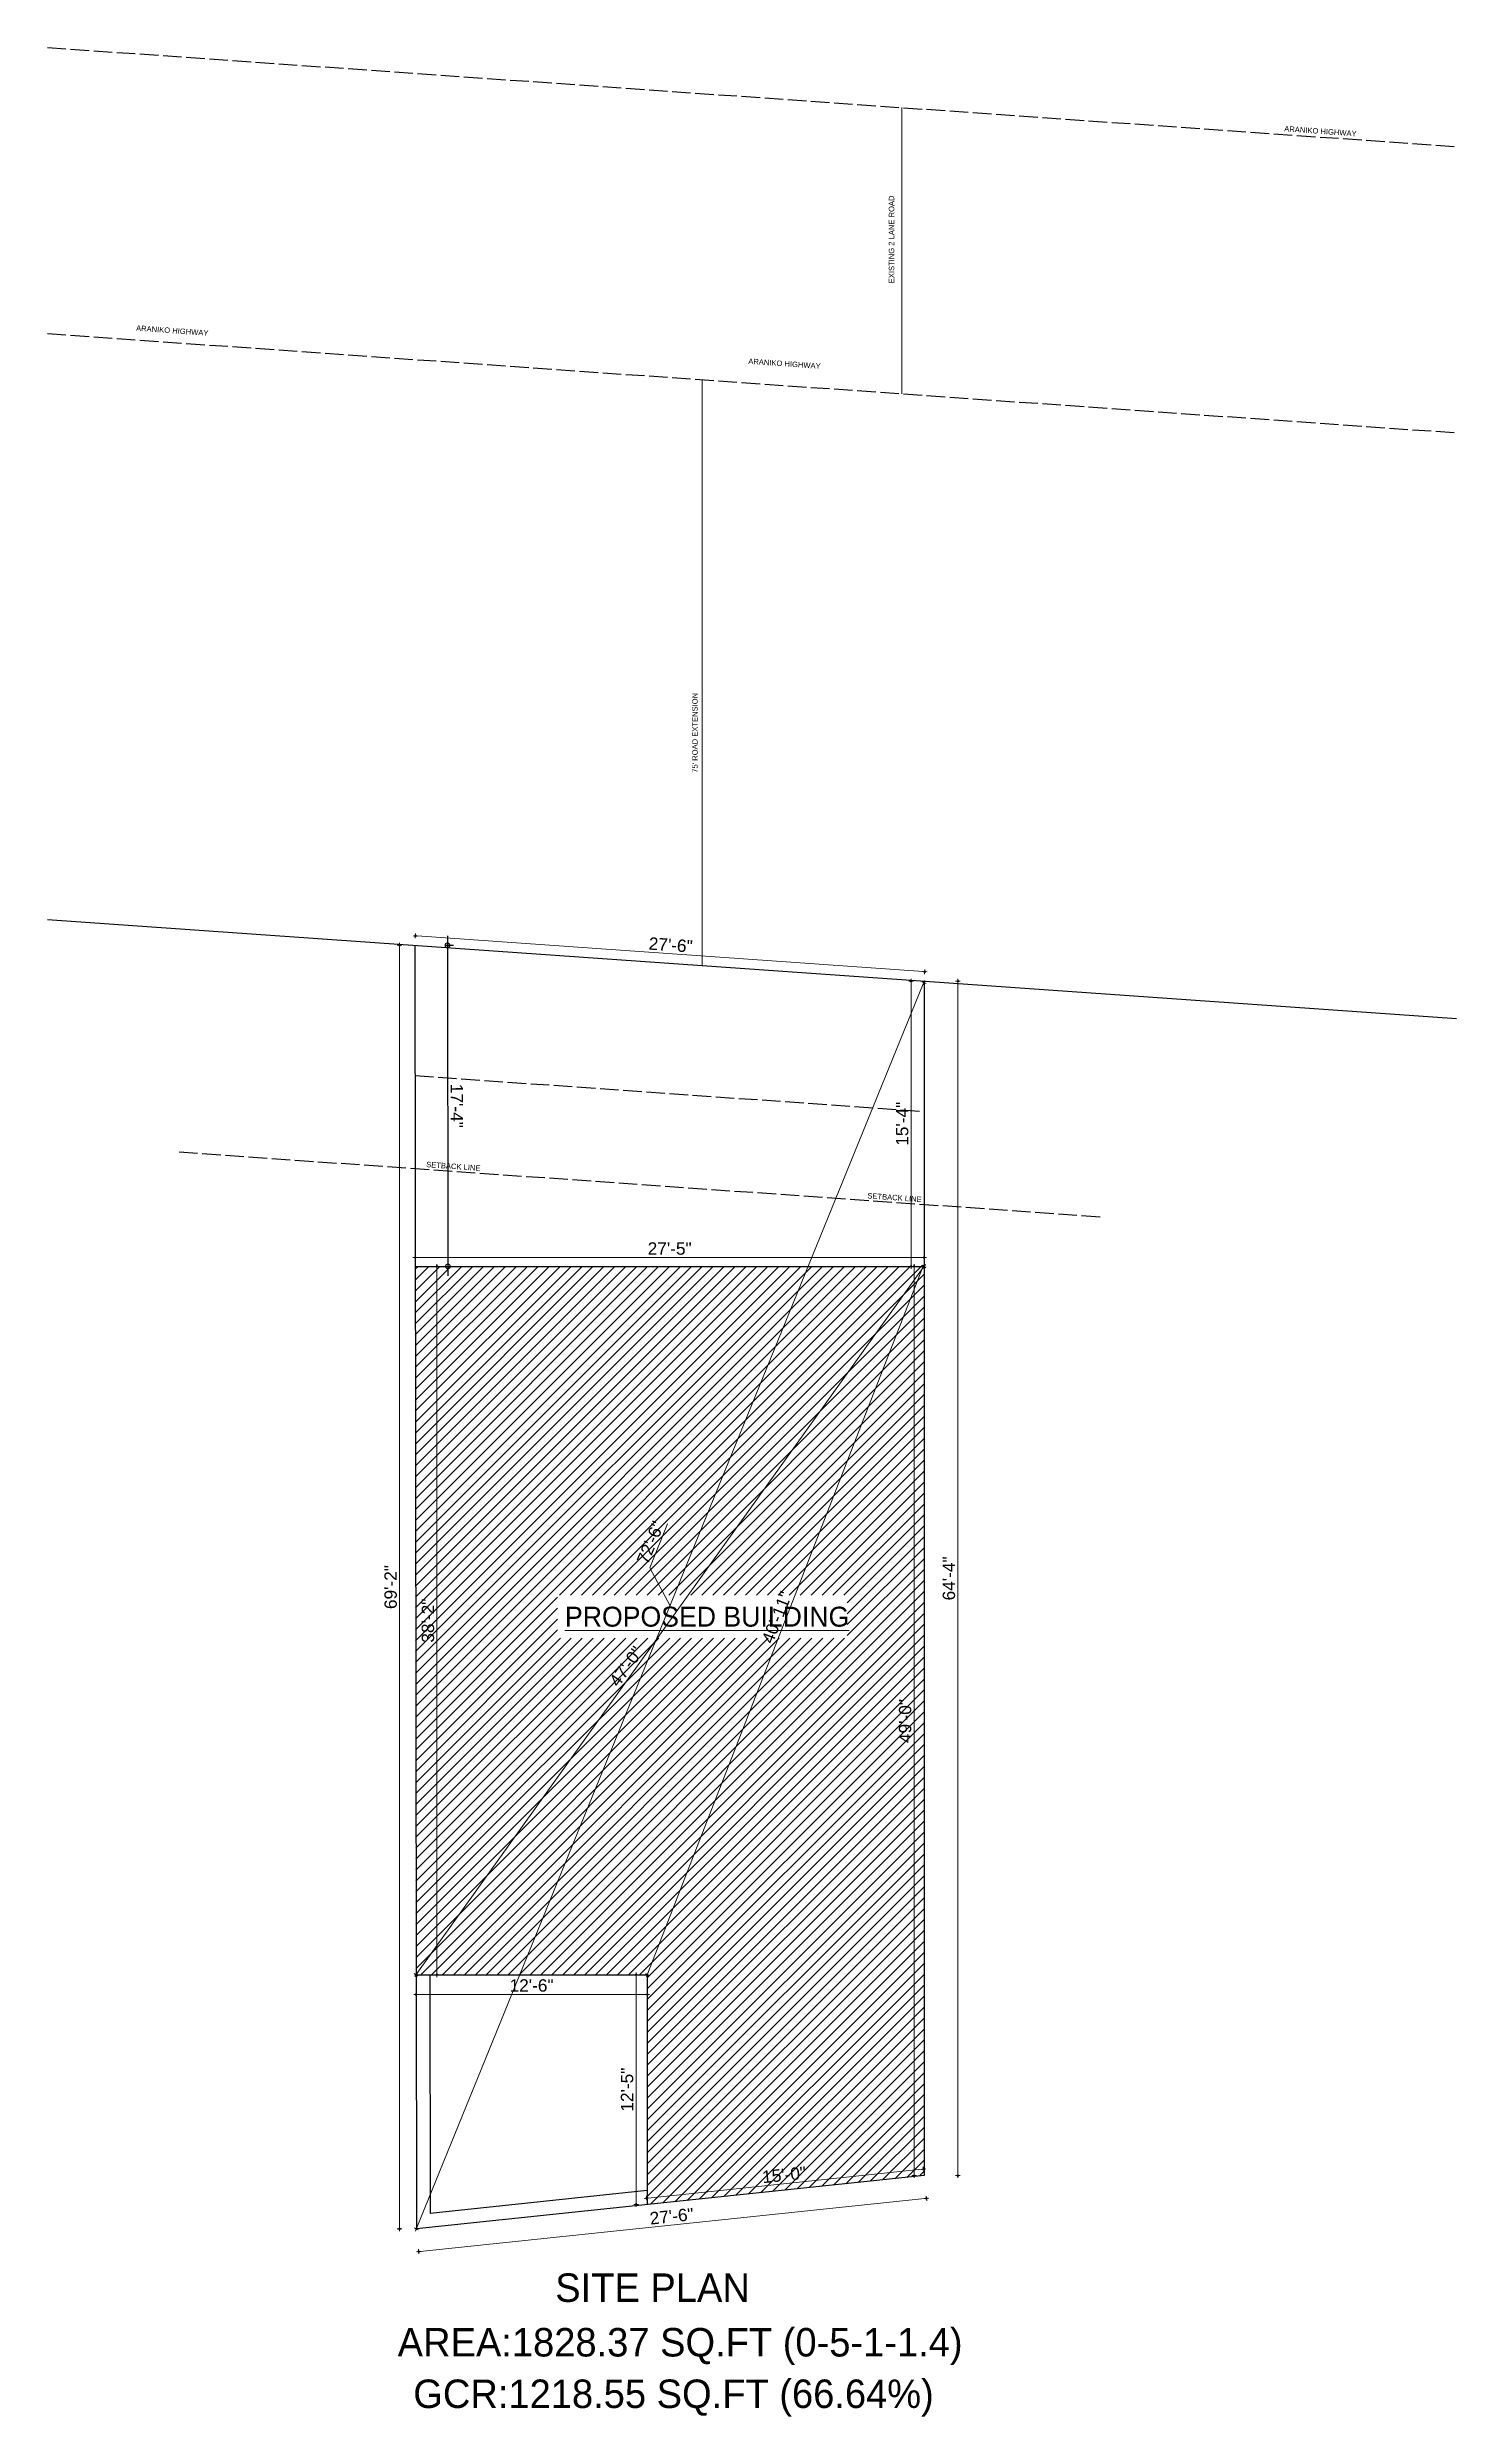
# Model space of a CAD drawing. Header units: inches. Extents: x -71 to 2682309, y -3332 to 801571.
# Drawn here: x 2648953 to 2649864, y 787112 to 788643 of the extents above; entities that cross this region are included whole.
import ezdxf

# ---------------------------------------------------------------- set-up
doc = ezdxf.new("R2010")
doc.units = ezdxf.units.IN
doc.header["$MEASUREMENT"] = 0
doc.header["$PDMODE"] = 99
doc.linetypes.add('ACAD_ISO02W100', pattern=[15, 12, -3])
for name, color, linetype, lineweight in [('1-Wall', 20, 'Continuous', 30), ('DIM RA', 4, 'Continuous', 15), ('DOOR-WIN RA', 3, 'Continuous', 20), ('Hatch', 254, 'Continuous', 9), ('HATCH RA', 8, 'Continuous', 9), ('TEXT RA', 254, 'Continuous', 20)]:
    doc.layers.add(name, color=color, linetype=linetype, lineweight=lineweight)
doc.layers.add('lettring', color=7, linetype='Continuous')
doc.styles.add('DIM 8', font='arial.ttf', dxfattribs={"height": 8})
doc.styles.add('EAPL', font='arial.ttf', dxfattribs={"height": 8})
doc.styles.add('RA 50 new', font='GOTHIC.TTF', dxfattribs={"height": 100})
doc.styles.get("Standard").update_dxf_attribs({"font": 'arial.ttf'})
doc.dimstyles.new('Copy of DIM 8', dxfattribs={"dimtxt": 8, "dimasz": 1, "dimexe": 6, "dimexo": 18, "dimgap": 1.6875, "dimtad": 1, "dimdec": 0, "dimzin": 3, "dimdsep": 46, "dimlunit": 4, "dimtxsty": 'DIM 8', "dimblk": 'dot 2', "dimcen": 0.09375, "dimse1": 1, "dimse2": 1, "dimclrd": 1, "dimclre": 1, "dimclrt": 256, "dimadec": 0, "dimazin": 0, "dimtfac": 0.75, "dimtdec": 0, "dimtix": 1, "dimtmove": 1, "dimatfit": 3, "dimldrblk": 'DOT', "dimfxl": 1, "dimtolj": 1, "dimtzin": 0, "dimlwd": 9, "dimlwe": 9, "dimarcsym": 0})
doc.dimstyles.new('EA Copy of 1-8', dxfattribs={"dimtxt": 8, "dimasz": 6, "dimexe": 4, "dimexo": 6, "dimgap": 2, "dimtad": 1, "dimdec": 0, "dimzin": 0, "dimdsep": 46, "dimlunit": 3, "dimtxsty": 'EAPL', "dimblk": 'DOTSMALL', "dimcen": -0.09, "dimdle": 6, "dimclrd": 256, "dimclre": 256, "dimclrt": 256, "dimadec": 0, "dimazin": 0, "dimtfac": 8, "dimtdec": 0, "dimtix": 1, "dimtmove": 0, "dimatfit": 3, "dimldrblk": 'OPEN30', "dimfxl": 1, "dimfxlon": 1, "dimtolj": 1, "dimtzin": 0, "dimlwd": -1, "dimlwe": -1, "dimarcsym": 0})

msp = doc.modelspace()

# ---------------------------------------------------------------- texts
at = {"lineweight": 30, "char_height": 3.511, "attachment_point": 1}
for s, insert, rotation in [('ARANIKO HIGHWAY', (2649752.9, 788592.4), 355.9761), ('EXISTING 2 LANE ROAD', (2649497, 788490.7), 90), ('ARANIKO HIGHWAY', (2649010.4, 788463.5), 355.9761), ('ARANIKO HIGHWAY', (2649406.3, 788442.1), 355.9761), ("75' ROAD EXTENSION", (2649369.9, 788174.2), 90), ('SETBACK LINE', (2649198, 787922.8), 355.9761), ('SETBACK LINE', (2649483.3, 787902.6), 355.9761)]:
    msp.add_mtext_dynamic_manual_height_columns(s, width=81.595, gutter_width=0.293, heights=[0], dxfattribs=dict(at, insert=insert, rotation=rotation))
at = {"layer": 'TEXT RA', "attachment_point": 1, "style": 'RA 50 new'}
for s, width, gutter_width, insert, char_height in [('{\\LPROPOSED BUILDING}', 243.444, 0.366, (2649287.6, 787635.1), 12.887), ('SITE PLAN', 347.778, 0.523, (2649281.3, 787204.1), 18.41), ('AREA:1828.37 SQ.FT (0-5-1-1.4)', 372.503, 0.523, (2649179.4, 787168.8), 18.41), ('GCR:1218.55 SQ.FT (66.64%)', 347.778, 0.523, (2649189.5, 787135.5), 18.41)]:
    msp.add_mtext_dynamic_manual_height_columns(s, width=width, gutter_width=gutter_width, heights=[0], dxfattribs=dict(at, insert=insert, char_height=char_height))

# ---------------------------------------------------------------- blocks, each defined once
blk = doc.blocks.new('dot1')
at = {"layer": 'Hatch'}
h = blk.add_hatch(color=256, dxfattribs=at)
edge = h.paths.add_edge_path()
edge.add_arc((0, 0), 1, 0, 360)
for p, q in [((3, 0), (-3, 0)), ((0, 3), (0, -3))]:
    blk.add_line(p, q, dxfattribs=at)
blk.add_circle((0, 0), 1, dxfattribs=at)
blk = doc.blocks.new('dot 2')
at = {"layer": 'Hatch', "xscale": 0.5, "yscale": 0.5, "zscale": 0.5}
blk.add_blockref('dot1', (0, 0), dxfattribs=at)
blk = doc.blocks.new('*D298')
at = {"layer": 'Defpoints', "color": 0, "transparency": 16777216}
for p in [(2649529.5, 788039.5), (2649529.5, 787267.3), (2649541.7, 787267.3)]:
    blk.add_point(p, dxfattribs=at)
at = {"layer": 'lettring', "color": 1, "lineweight": 9, "transparency": 16777216}
blk.add_line((2649541.7, 788038.5), (2649541.7, 787268.3), dxfattribs=at)
for p, rotation in [((2649541.7, 788039.5), 90), ((2649541.7, 787267.3), 270)]:
    blk.add_blockref('dot 2', p, dxfattribs=dict(at, rotation=rotation))
at = {"layer": 'lettring', "transparency": 16777216, "insert": (2649535.9, 787653.4), "char_height": 8, "attachment_point": 5, "rotation": 90, "style": 'DIM 8'}
blk.add_mtext('\\A1;64\'-4"', dxfattribs=at)
blk = doc.blocks.new('_Dot')
at = {"color": 0, "linetype": 'ByBlock', "lineweight": -2}
blk.add_line((-0.5, 0), (-1, 0), dxfattribs=at)
at = {"color": 0, "linetype": 'ByBlock', "const_width": 0.5}
blk.add_lwpolyline([(-0.25, 0, 1), (0.25, 0, 1)], format="xyb", close=True, dxfattribs=at)
blk = doc.blocks.new('*D299')
at = {"layer": 'Defpoints', "color": 0, "transparency": 16777216}
for p in [(2649190.5, 788062.7), (2649180.6, 787232.9), (2649191.5, 787232.9)]:
    blk.add_point(p, dxfattribs=at)
at = {"layer": 'lettring', "color": 1, "lineweight": 9, "transparency": 16777216}
blk.add_line((2649180.6, 788061.7), (2649180.6, 787233.9), dxfattribs=at)
for p, rotation in [((2649180.6, 788062.7), 90), ((2649180.6, 787232.9), 270)]:
    blk.add_blockref('dot 2', p, dxfattribs=dict(at, rotation=rotation))
at = {"layer": 'lettring', "transparency": 16777216, "insert": (2649174.9, 787647.8), "char_height": 8, "attachment_point": 5, "rotation": 90, "style": 'DIM 8'}
blk.add_mtext('\\A1;69\'-2"', dxfattribs=at)
blk = doc.blocks.new('*D302')
at = {"layer": 'Defpoints', "color": 0, "transparency": 16777216}
for p in [(2649519.7, 788038.6), (2649191.5, 787232.9), (2649191.5, 787232.9)]:
    blk.add_point(p, dxfattribs=at)
at = {"layer": 'lettring', "color": 1, "lineweight": 9, "transparency": 16777216}
for p, q in [((2649519.3, 788037.7), (2649191.9, 787233.8)), ((2649342.4, 787660.2), (2649354, 787688.7)), ((2649355.6, 787635.7), (2649342.4, 787660.2))]:
    blk.add_line(p, q, dxfattribs=at)
for p, rotation in [((2649519.7, 788038.6), 67.83303469743687), ((2649191.5, 787232.9), 247.8330346974368)]:
    blk.add_blockref('dot 2', p, dxfattribs=dict(at, rotation=rotation))
at = {"layer": 'lettring', "transparency": 16777216, "insert": (2649342.9, 787676.6), "char_height": 8, "attachment_point": 5, "rotation": 67.833, "style": 'DIM 8'}
blk.add_mtext('\\A1;72\'-6"', dxfattribs=at)
blk = doc.blocks.new('*D303')
at = {"layer": 'Defpoints', "color": 0, "transparency": 16777216}
for p in [(2649519.8, 788039.5), (2649511.4, 787855.1), (2649519.8, 787855.1)]:
    blk.add_point(p, dxfattribs=at)
at = {"layer": 'lettring', "color": 1, "lineweight": 9, "transparency": 16777216}
blk.add_line((2649511.4, 788038.5), (2649511.4, 787856.1), dxfattribs=at)
for p, rotation in [((2649511.4, 788039.5), 90), ((2649511.4, 787855.1), 270)]:
    blk.add_blockref('dot 2', p, dxfattribs=dict(at, rotation=rotation))
at = {"layer": 'lettring', "transparency": 16777216, "insert": (2649505.7, 787947.3), "char_height": 8, "attachment_point": 5, "rotation": 90, "style": 'DIM 8'}
blk.add_mtext('\\A1;15\'-4"', dxfattribs=at)
blk = doc.blocks.new('*D304')
at = {"layer": 'Defpoints', "color": 0, "transparency": 16777216}
for p in [(2649190.8, 787855.1), (2649519.8, 787860.8), (2649519.8, 787855.1)]:
    blk.add_point(p, dxfattribs=at)
at = {"layer": 'lettring', "color": 1, "lineweight": 9, "transparency": 16777216}
blk.add_line((2649191.8, 787860.8), (2649518.8, 787860.8), dxfattribs=at)
at = {"layer": 'lettring', "color": 1, "lineweight": 9, "transparency": 16777216, "rotation": 180}
blk.add_blockref('dot 2', (2649190.8, 787860.8), dxfattribs=at)
at = {"layer": 'lettring', "color": 1, "lineweight": 9, "transparency": 16777216}
blk.add_blockref('dot 2', (2649519.8, 787860.8), dxfattribs=at)
at = {"layer": 'lettring', "transparency": 16777216, "insert": (2649355.3, 787866.6), "char_height": 8, "attachment_point": 5, "style": 'DIM 8'}
blk.add_mtext('\\A1;27\'-5"', dxfattribs=at)
blk = doc.blocks.new('*D305')
at = {"layer": 'Defpoints', "color": 0, "transparency": 16777216}
for p in [(2649190.8, 787855.1), (2649204.8, 787855.1), (2649191.3, 787397.2)]:
    blk.add_point(p, dxfattribs=at)
at = {"layer": 'lettring', "color": 1, "lineweight": 9, "transparency": 16777216}
blk.add_line((2649204.8, 787398.2), (2649204.8, 787854.1), dxfattribs=at)
for p, rotation in [((2649204.8, 787855.1), 90), ((2649204.8, 787397.2), 270)]:
    blk.add_blockref('dot 2', p, dxfattribs=dict(at, rotation=rotation))
at = {"layer": 'lettring', "transparency": 16777216, "insert": (2649199, 787626.1), "char_height": 8, "attachment_point": 5, "rotation": 90, "style": 'DIM 8'}
blk.add_mtext('\\A1;38\'-2"', dxfattribs=at)
blk = doc.blocks.new('*D306')
at = {"layer": 'Defpoints', "color": 0, "transparency": 16777216}
for p in [(2649519.8, 787855.1), (2649513.4, 787267.3), (2649519.8, 787267.3)]:
    blk.add_point(p, dxfattribs=at)
at = {"layer": 'lettring', "color": 1, "lineweight": 9, "transparency": 16777216}
blk.add_line((2649513.4, 787854.1), (2649513.4, 787268.3), dxfattribs=at)
for p, rotation in [((2649513.4, 787855.1), 90), ((2649513.4, 787267.3), 270)]:
    blk.add_blockref('dot 2', p, dxfattribs=dict(at, rotation=rotation))
at = {"layer": 'lettring', "transparency": 16777216, "insert": (2649507.6, 787561.2), "char_height": 8, "attachment_point": 5, "rotation": 90, "style": 'DIM 8'}
blk.add_mtext('\\A1;49\'-0"', dxfattribs=at)
blk = doc.blocks.new('*D307')
at = {"layer": 'Defpoints', "color": 0, "transparency": 16777216}
for p in [(2649519.4, 787271.5), (2649519.8, 787267.3), (2649340.8, 787248.6)]:
    blk.add_point(p, dxfattribs=at)
at = {"layer": 'lettring', "color": 1, "lineweight": 9, "transparency": 16777216}
blk.add_line((2649341.3, 787252.8), (2649518.4, 787271.4), dxfattribs=at)
for p, rotation in [((2649519.4, 787271.5), 5.984815715079443), ((2649340.4, 787252.7), 185.9848157150794)]:
    blk.add_blockref('dot 2', p, dxfattribs=dict(at, rotation=rotation))
at = {"layer": 'lettring', "transparency": 16777216, "insert": (2649429.3, 787267.8), "char_height": 8, "attachment_point": 5, "rotation": 5.9848, "style": 'DIM 8'}
blk.add_mtext('\\A1;15\'-0"', dxfattribs=at)
blk = doc.blocks.new('*D308')
at = {"layer": 'Defpoints', "color": 0, "transparency": 16777216}
for p in [(2649340.8, 787397.2), (2649333.6, 787248.7), (2649340.8, 787248.7)]:
    blk.add_point(p, dxfattribs=at)
at = {"layer": 'lettring', "color": 1, "lineweight": 9, "transparency": 16777216}
blk.add_line((2649333.6, 787396.2), (2649333.6, 787249.7), dxfattribs=at)
for p, rotation in [((2649333.6, 787397.2), 90), ((2649333.6, 787248.7), 270)]:
    blk.add_blockref('dot 2', p, dxfattribs=dict(at, rotation=rotation))
at = {"layer": 'lettring', "transparency": 16777216, "insert": (2649327.8, 787322.9), "char_height": 8, "attachment_point": 5, "rotation": 90, "style": 'DIM 8'}
blk.add_mtext('\\A1;12\'-5"', dxfattribs=at)
blk = doc.blocks.new('*D309')
at = {"layer": 'Defpoints', "color": 0, "transparency": 16777216}
for p in [(2649191.3, 787397.2), (2649340.8, 787397.2), (2649340.8, 787384.4)]:
    blk.add_point(p, dxfattribs=at)
at = {"layer": 'lettring', "color": 1, "lineweight": 9, "transparency": 16777216}
blk.add_line((2649192.3, 787384.4), (2649339.8, 787384.4), dxfattribs=at)
at = {"layer": 'lettring', "color": 1, "lineweight": 9, "transparency": 16777216, "rotation": 180}
blk.add_blockref('dot 2', (2649191.3, 787384.4), dxfattribs=at)
at = {"layer": 'lettring', "color": 1, "lineweight": 9, "transparency": 16777216}
blk.add_blockref('dot 2', (2649340.8, 787384.4), dxfattribs=at)
at = {"layer": 'lettring', "transparency": 16777216, "insert": (2649266, 787390.2), "char_height": 8, "attachment_point": 5, "style": 'DIM 8'}
blk.add_mtext('\\A1;12\'-6"', dxfattribs=at)
blk = doc.blocks.new('*D310')
at = {"layer": 'Defpoints', "color": 0, "transparency": 16777216}
for p in [(2649519.3, 787855.1), (2649340.8, 787397.2), (2649340.8, 787397.2)]:
    blk.add_point(p, dxfattribs=at)
at = {"layer": 'lettring', "color": 1, "lineweight": 9, "transparency": 16777216}
blk.add_line((2649518.9, 787854.1), (2649341.2, 787398.1), dxfattribs=at)
for p, rotation in [((2649519.3, 787855.1), 68.705999874331), ((2649340.8, 787397.2), 248.705999874331)]:
    blk.add_blockref('dot 2', p, dxfattribs=dict(at, rotation=rotation))
at = {"layer": 'lettring', "transparency": 16777216, "insert": (2649424.6, 787628.2), "char_height": 8, "attachment_point": 5, "rotation": 68.706, "style": 'DIM 8'}
blk.add_mtext('\\A1;40\'-11"', dxfattribs=at)
blk = doc.blocks.new('*D311')
at = {"layer": 'Defpoints', "color": 0, "transparency": 16777216}
for p in [(2649519.8, 787855.1), (2649191.3, 787397.2), (2649191.3, 787397.2)]:
    blk.add_point(p, dxfattribs=at)
at = {"layer": 'lettring', "color": 1, "lineweight": 9, "transparency": 16777216}
blk.add_line((2649519.2, 787854.3), (2649191.9, 787398), dxfattribs=at)
for p, rotation in [((2649519.8, 787855.1), 54.3427521757642), ((2649191.3, 787397.2), 234.3427521757642)]:
    blk.add_blockref('dot 2', p, dxfattribs=dict(at, rotation=rotation))
at = {"layer": 'lettring', "transparency": 16777216, "insert": (2649327.2, 787596.5), "char_height": 8, "attachment_point": 5, "rotation": 54.3428, "style": 'DIM 8'}
blk.add_mtext('\\A1;47\'-0"', dxfattribs=at)
blk = doc.blocks.new('_DotSmall')
at = {"color": 0, "linetype": 'ByBlock', "const_width": 0.5}
blk.add_lwpolyline([(-0.0625, 0, 1), (0.0625, 0, 1)], format="xyb", close=True, dxfattribs=at)
blk = doc.blocks.new('*D444')
at = {"layer": 'Defpoints', "color": 0, "transparency": 16777216}
for p in [(2649190.5, 788062.7), (2649190.8, 787855.1), (2649211.9, 787855.1)]:
    blk.add_point(p, dxfattribs=at)
at = {"layer": 'lettring', "transparency": 16777216}
for p, q in [((2649211.6, 788068.7), (2649211.9, 787849.1)), ((2649210.6, 788062.7), (2649215.6, 788062.7)), ((2649210.9, 787855.1), (2649215.9, 787855.1))]:
    blk.add_line(p, q, dxfattribs=at)
at = {"layer": 'lettring', "transparency": 16777216, "xscale": 6, "yscale": 6, "zscale": 6}
for p, rotation in [((2649211.6, 788062.7), 90.0750715965328), ((2649211.9, 787855.1), 270.0750715965328)]:
    blk.add_blockref('_DotSmall', p, dxfattribs=dict(at, rotation=rotation))
at = {"layer": 'lettring', "transparency": 16777216, "insert": (2649217.7, 787958.9), "char_height": 8, "attachment_point": 5, "rotation": 270.0751, "style": 'EAPL'}
blk.add_mtext('\\A1;17\'-4"', dxfattribs=at)
blk = doc.blocks.new('_Open30')
at = {"color": 0, "linetype": 'ByBlock', "lineweight": -2}
for p, q in [((-1, 0.27), (0, 0)), ((0, 0), (-1, -0.27)), ((0, 0), (-1, 0))]:
    blk.add_line(p, q, dxfattribs=at)
blk = doc.blocks.new('*D13')
at = {"layer": 'Defpoints', "color": 0, "transparency": 16777216}
for p in [(0, 787573.8), (-23.5, 787409.5), (2650385.6, 787409.5)]:
    blk.add_point(p, dxfattribs=at)
at = {"layer": 'DIM RA', "color": 1, "lineweight": 9, "transparency": 16777216}
blk.add_line((-23.5, 787572.8), (-23.5, 787410.5), dxfattribs=at)
for p, rotation in [((-23.5, 787573.8), 90), ((-23.5, 787409.5), 270)]:
    blk.add_blockref('dot 2', p, dxfattribs=dict(at, rotation=rotation))
at = {"layer": 'DIM RA', "transparency": 16777216, "insert": (-29.3, 787491.6), "char_height": 8, "attachment_point": 5, "rotation": 90, "style": 'DIM 8'}
blk.add_mtext('\\A1;13\'-8"', dxfattribs=at)

# ---------------------------------------------------------------- dimensions: what is measured, and where the dimension line sits
at = {"layer": 'DIM RA'}
dim = msp.add_linear_dim(base=(-23.5, 787409.5), p1=(0, 787573.8), p2=(2650385.6, 787409.5), angle=90, dimstyle='Copy of DIM 8', dxfattribs=at)
dim.commit()
dim.dimension.update_dxf_attribs({"geometry": '*D13', "text_midpoint": (-29.3, 787491.6)})
at = {"layer": 'lettring'}
for p1, p2, distance in [((2649190.5, 788062.7), (2649519.8, 788039.5), 6.1), ((2649191.5, 787232.9), (2649519.8, 787267.3), -14.8)]:
    msp.add_aligned_dim(p1=p1, p2=p2, distance=distance, dimstyle='Copy of DIM 8', dxfattribs=at).render()
for p1, p2, distance, dimstyle, picture, middle in [((2649190.5, 788062.7), (2649190.8, 787855.1), 21.1, 'EA Copy of 1-8', '*D444', (2649217.7, 787958.9)), ((2649519.3, 787855.1), (2649340.8, 787397.2), 0, 'Copy of DIM 8', '*D310', (2649424.6, 787628.2)), ((2649340.8, 787248.6), (2649519.8, 787267.3), 4.2, 'Copy of DIM 8', '*D307', (2649429.3, 787267.8))]:
    dim = msp.add_aligned_dim(p1=p1, p2=p2, distance=distance, dimstyle=dimstyle, dxfattribs=at)
    dim.commit()
    dim.dimension.update_dxf_attribs({"geometry": picture, "text_midpoint": middle})
for base, p1, p2, picture, middle in [((2649180.6, 787232.9), (2649190.5, 788062.7), (2649191.5, 787232.9), '*D299', (2649174.9, 787647.8)), ((2649511.4, 787855.1), (2649519.8, 788039.5), (2649519.8, 787855.1), '*D303', (2649505.7, 787947.3)), ((2649541.7, 787267.3), (2649529.5, 788039.5), (2649529.5, 787267.3), '*D298', (2649535.9, 787653.4)), ((2649204.8, 787855.1), (2649191.3, 787397.2), (2649190.8, 787855.1), '*D305', (2649199, 787626.1)), ((2649513.4, 787267.3), (2649519.8, 787855.1), (2649519.8, 787267.3), '*D306', (2649507.6, 787561.2)), ((2649333.5611111, 787248.6860908), (2649340.7903752, 787397.1860908), (2649340.7903752, 787248.6860908), '*D308', (2649327.7890272, 787322.9360908))]:
    dim = msp.add_linear_dim(base=base, p1=p1, p2=p2, angle=90, dimstyle='Copy of DIM 8', dxfattribs=at)
    dim.commit()
    dim.dimension.update_dxf_attribs({"geometry": picture, "text_midpoint": middle})
for base, p1, p2, angle, picture, middle in [((2649191.5, 787232.9), (2649519.7, 788038.6), (2649191.5, 787232.9), 247.833, '*D302', (2649343.1, 787661.7)), ((2649191.3, 787397.2), (2649519.8, 787855.1), (2649191.3, 787397.2), 234.3428, '*D311', (2649331.9, 787593.1))]:
    dim = msp.add_linear_dim(base=base, p1=p1, p2=p2, angle=angle, dimstyle='Copy of DIM 8', dxfattribs=at)
    dim.commit()
    dim.dimension.update_dxf_attribs({"geometry": picture, "text_midpoint": middle, "dimtype": 161})
for base, p1, p2, picture, middle in [((2649519.8, 787860.8), (2649190.8, 787855.1), (2649519.8, 787855.1), '*D304', (2649355.3, 787866.6)), ((2649340.7904, 787384.4425), (2649191.2841, 787397.1861), (2649340.7904, 787397.1861), '*D309', (2649266.0372, 787390.2146))]:
    dim = msp.add_linear_dim(base=base, p1=p1, p2=p2, dimstyle='Copy of DIM 8', dxfattribs=at)
    dim.commit()
    dim.dimension.update_dxf_attribs({"geometry": picture, "text_midpoint": middle})

# ---------------------------------------------------------------- hatches: boundary and pattern name
at = {"layer": 'HATCH RA', "transparency": 33554536}
h = msp.add_hatch(dxfattribs=at)
h.set_pattern_fill('ANSI31', color=256, scale=40)
h.set_pattern_definition([(45, (-1194.239, -2013.562), (-3.535533906, 3.535533906), [])])
h.paths.add_polyline_path([(2649519.8, 787855.1), (2649190.7, 787855.1), (2649191.3, 787397.2), (2649340.8, 787397.2), (2649340.8, 787248.6), (2649519.8, 787267.3)])
h.paths.add_polyline_path([(2649282.8, 787614.8), (2649470.1, 787614.8), (2649470.1, 787642.6), (2649282.8, 787642.6)], flags=16)

# ---------------------------------------------------------------- linework, layer by layer
at = {"linetype": 'ACAD_ISO02W100'}
for p, q in [((2648952.9, 788643.1), (2649864.2, 788579)), ((2648952.9, 788458.1), (2649864.2, 788394)), ((2649190.6, 787978.5), (2649519.8, 787955.3)), ((2649038.1, 787929.1), (2649636.6, 787887))]:
    msp.add_line(p, q, dxfattribs=at)
at = {"layer": '1-Wall'}
for p, q in [((2648952.9, 788079.4), (2649864.2, 788015.3)), ((2649190.5, 788062.7), (2649191.5, 787232.9)), ((2649519.8, 788039.5), (2649519.8, 787267.3)), ((2649190.8, 787855.1), (2649519.8, 787855.1)), ((2649191.3, 787397.2), (2649340.8, 787397.2)), ((2649200.3, 787397.2), (2649200.5, 787242.9)), ((2649340.8, 787397.2), (2649340.8, 787248.6)), ((2649519.8, 787267.3), (2649191.5, 787232.9)), ((2649340.8, 787257.6), (2649200.5, 787242.9))]:
    msp.add_line(p, q, dxfattribs=at)
at = {"layer": 'DOOR-WIN RA'}
for p, q in [((2649505.5, 788419.2), (2649505.5, 788604.3)), ((2649376.4, 788049.6), (2649376.4, 788428.3))]:
    msp.add_line(p, q, dxfattribs=at)

msp.set_redraw_order([(e.dxf.handle, doc.entitydb.next_handle()) for e in msp.query("TEXT MTEXT ATTDEF DIMENSION ARC_DIMENSION")])  # texts and dimensions are drawn at this point

doc.saveas('drawing.dxf')
